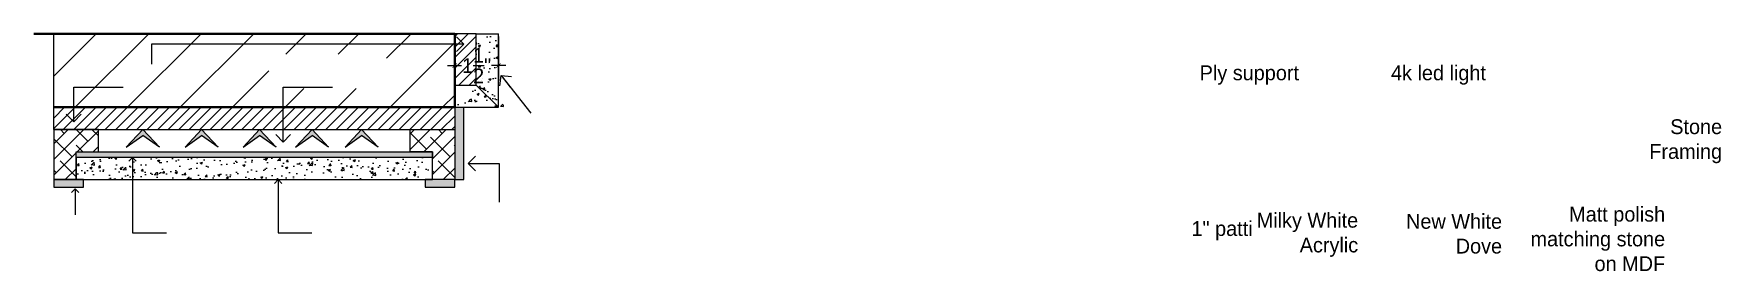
# Model space of a CAD drawing. Header units: inches. Extents: x -137722 to 81594, y -22256 to -1207.
# Drawn here: x -63132 to -63075.2, y -3657.7 to -3649.7 of the extents above; entities that cross this region are included whole.
import ezdxf

# ---------------------------------------------------------------- set-up
doc = ezdxf.new("R2010")
doc.units = ezdxf.units.IN
doc.header["$LTSCALE"] = 0.05
doc.header["$MEASUREMENT"] = 0
doc.header["$PDMODE"] = 3
doc.header["$PDSIZE"] = -4
doc.linetypes.add('DASHED2', pattern=[0.375, 0.25, -0.125])
doc.layers.get('Defpoints').update_dxf_attribs({"linetype": 'DASHED2'})
for name, color, linetype in [('Civil Dimension - Text', 7, 'Continuous'), ('Flooring Hatch', 251, 'Continuous'), ('HATCH', 251, 'Continuous'), ('text', 176, 'Continuous')]:
    doc.layers.add(name, color=color, linetype=linetype)
doc.layers.add('FURNITURE', color=36, linetype='Continuous', lineweight=18)
doc.layers.add('WALL', color=7, linetype='Continuous', lineweight=35)
doc.styles.add('9-128OF1-4', font='stylu.ttf')
doc.dimstyles.new('DIM 1-4', dxfattribs={"dimtxt": 3.0792, "dimasz": 1.82, "dimexe": 1.82, "dimexo": 0, "dimgap": 0.09, "dimtad": 0, "dimzin": 0, "dimdsep": 46, "dimlunit": 4, "dimtxsty": '9-128OF1-4', "dimblk": 'ARCHTICK', "dimcen": 1.8125, "dimdle": 1.82, "dimclrd": 8, "dimclre": 8, "dimadec": 0, "dimazin": 0, "dimtfac": 1, "dimtofl": 0, "dimtmove": 0, "dimatfit": 3, "dimldrblk": 'OPEN90', "dimfxl": 1, "dimtolj": 1, "dimtzin": 0, "dimlwd": -1, "dimarcsym": 0})
pattern_1 = [(45, (-515.44947, -1452.72946), (-0.265165043, 0.265165043), []), (135, (-515.44947, -1452.72946), (-0.7954951288, 0.265165043), [0.9375, -0.5625])]

msp = doc.modelspace()

# ---------------------------------------------------------------- texts
at = {"layer": 'text', "ltscale": 50, "char_height": 0.5, "attachment_point": 9, "style": '9-128OF1-4'}
for s, insert in [('Ply support', (-63089.4151, -3651.43)), ('4k led light ', (-63083.1201, -3651.43)), ('Stone\\PFraming ', (-63075.1675, -3654.0785)), ('\\pt2.5;Milky White\\PAcrylic ', (-63087.4225, -3657.2311)), ('\\pt2.5;New White\\P Dove', (-63082.5773, -3657.1252)), ('Matt polish \\Pmatching stone\\Pon MDF', (-63077.0859, -3657.7172)), ('\\pt2.5;1" patti', (-63090.9767, -3656.6777))]:
    msp.add_mtext_dynamic_manual_height_columns(s, width=40.831311, gutter_width=0.6061, heights=[0], dxfattribs=dict(at, insert=insert))

# ---------------------------------------------------------------- blocks, each defined once
blk = doc.blocks.new('adwawd')
at = {"layer": 'Flooring Hatch', "ltscale": 50, "true_color": 0xcd6928, "transparency": 33554687}
h = blk.add_hatch(color=32, dxfattribs=at)
h.dxf.hatch_style = 1
h.paths.add_polyline_path([(-77941.34, -7094.04), (-77946.01, -7099.05), (-77941.34, -7095.73), (-77936.68, -7099.05)])
at = {"layer": 'Civil Dimension - Text', "color": 2, "ltscale": 50}
for p, q in [((-77941.34, -7094.04), (-77946.01, -7099.05)), ((-77946.01, -7099.05), (-77941.34, -7095.73)), ((-77941.34, -7094.04), (-77936.68, -7099.05)), ((-77936.68, -7099.05), (-77941.34, -7095.73))]:
    blk.add_line(p, q, dxfattribs=at)
blk = doc.blocks.new('_ArchTick')
at = {"color": 0, "const_width": 0.15}
blk.add_lwpolyline([(-0.5, -0.5), (0.5, 0.5)], dxfattribs=at)
blk = doc.blocks.new('_Open90')
at = {"color": 0, "linetype": 'ByBlock', "lineweight": -2}
for p, q in [((0, 0), (-1, 0)), ((-0.5, 0.5), (0, 0)), ((0, 0), (-0.5, -0.5))]:
    blk.add_line(p, q, dxfattribs=at)
blk = doc.blocks.new('*D735')
at = {"layer": 'Civil Dimension - Text', "color": 8, "lineweight": -2, "ltscale": 50, "transparency": 16777216}
for p, q in [((-63117.842, -3649.808), (-63117.842, -3651.286)), ((-63116.372, -3649.808), (-63116.372, -3651.286))]:
    blk.add_line(p, q, dxfattribs=at)
at = {"layer": 'Civil Dimension - Text', "color": 8, "ltscale": 50, "transparency": 16777216}
for p, q in [((-63118.092, -3650.786), (-63117.615, -3650.786)), ((-63116.122, -3650.786), (-63116.6, -3650.786))]:
    blk.add_line(p, q, dxfattribs=at)
at = {"layer": 'Defpoints', "color": 0, "ltscale": 50, "transparency": 16777216}
for p in [(-63117.842, -3649.808), (-63116.372, -3649.808), (-63116.372, -3650.786)]:
    blk.add_point(p, dxfattribs=at)
at = {"layer": 'Civil Dimension - Text', "color": 8, "ltscale": 50, "transparency": 16777216, "xscale": 0.15, "yscale": 0.15, "zscale": 0.15, "rotation": 180}
blk.add_blockref('_ArchTick', (-63117.842, -3650.786), dxfattribs=at)
at = {"layer": 'Civil Dimension - Text', "color": 8, "ltscale": 50, "transparency": 16777216, "xscale": 0.15, "yscale": 0.15, "zscale": 0.15}
blk.add_blockref('_ArchTick', (-63116.372, -3650.786), dxfattribs=at)
at = {"layer": 'Civil Dimension - Text', "color": 0, "ltscale": 50, "transparency": 16777216, "insert": (-63117.107, -3650.786), "char_height": 0.5, "attachment_point": 5, "style": '9-128OF1-4'}
blk.add_mtext('\\A1;1{\\H1x;\\S1/2;}"', dxfattribs=at)

# ---------------------------------------------------------------- dimensions: what is measured, and where the dimension line sits
at = {"layer": 'Civil Dimension - Text', "ltscale": 50}
dim = msp.add_linear_dim(base=(-63116.3721, -3650.7857), p1=(-63117.8422, -3649.8082), p2=(-63116.3721, -3649.8082), dimstyle='DIM 1-4', override={"dimtxt": 0.5, "dimasz": 0.15, "dimexe": 0.5, "dimdle": 0.25, "dimfxl": 0, "dimarcsym": 1}, dxfattribs=at)
dim.commit()
dim.dimension.update_dxf_attribs({"geometry": '*D735', "text_midpoint": (-63117.1071, -3650.7857)})

# ---------------------------------------------------------------- hatches: boundary and pattern name
at = {"ltscale": 50, "true_color": 0x636466}
h = msp.add_hatch(dxfattribs=at)
h.set_pattern_fill('ANSI31', color=251, scale=10)
h.set_pattern_definition([(45, (0, -171.323), (-0.883883476, 0.883883476), [])])
h.paths.add_polyline_path([(-63131.3422, -3649.711), (-63131.3422, -3652.1896), (-63117.8422, -3652.1896), (-63117.8422, -3649.711)])
h.paths.add_polyline_path([(-63124.0987, -3651.5594), (-63120.1349, -3651.5594), (-63120.1349, -3650.4009), (-63124.0987, -3650.4009)], flags=16)
at = {"ltscale": 50, "true_color": 0xf27172}
h = msp.add_hatch(color=11, dxfattribs=at)
h.dxf.hatch_style = 1
h.paths.add_polyline_path([(-63117.5322, -3652.1896), (-63117.8422, -3652.1896), (-63117.8422, -3654.6296), (-63117.5322, -3654.6296)])
at = {"ltscale": 50}
h = msp.add_hatch(dxfattribs=at)
h.set_pattern_fill('ANSI38', color=34, scale=3)
h.set_pattern_definition(pattern_1)
h.paths.add_polyline_path([(-63129.8422, -3652.9396), (-63131.3422, -3652.9396), (-63131.3422, -3654.6296), (-63130.5922, -3654.6296), (-63130.5922, -3653.8796), (-63130.5922, -3653.6896), (-63129.8422, -3653.6896)])
h = msp.add_hatch(dxfattribs=at)
h.set_pattern_fill('ANSI38', color=34, scale=3)
h.set_pattern_definition(pattern_1)
h.paths.add_polyline_path([(-63117.8422, -3652.9396), (-63119.3422, -3652.9396), (-63119.3422, -3653.6896), (-63118.5922, -3653.6896), (-63118.5922, -3653.8796), (-63118.5922, -3654.6296), (-63117.8422, -3654.6296)])
at = {"ltscale": 50, "true_color": 0xfecc66}
h = msp.add_hatch(color=31, dxfattribs=at)
h.dxf.hatch_style = 1
h.paths.add_polyline_path([(-63118.5922, -3653.8796), (-63118.5922, -3653.6896), (-63130.5922, -3653.6896), (-63130.5922, -3653.8796)])
at = {"ltscale": 50, "true_color": 0x939598}
h = msp.add_hatch(color=252, dxfattribs=at)
h.dxf.hatch_style = 1
h.paths.add_polyline_path([(-63131.3422, -3654.8796), (-63130.3422, -3654.8796), (-63130.3422, -3654.6296), (-63131.3422, -3654.6296)])
h = msp.add_hatch(color=252, dxfattribs=at)
h.dxf.hatch_style = 1
h.paths.add_polyline_path([(-63118.8422, -3654.8796), (-63117.8422, -3654.8796), (-63117.8422, -3654.6296), (-63118.8422, -3654.6296)])
at = {"layer": 'HATCH', "ltscale": 50}
h = msp.add_hatch(dxfattribs=at)
h.set_pattern_fill('ANSI31', color=34, scale=2)
h.paths.add_polyline_path([(-63117.1221, -3649.711), (-63117.8422, -3649.711), (-63117.8422, -3651.4396), (-63117.1221, -3651.4396)])
h = msp.add_hatch(dxfattribs=at)
h.set_pattern_fill('AR-CONC', color=256, scale=0.1)
h.set_pattern_definition([(50, (-514.7294, -1452.72946), (0.7172601826, -0.062752135), [0.075, -0.825]), (355, (-514.7294, -1452.7295), (-0.138751334, 0.752192134), [0.06, -0.66]), (100.4514445, (-514.66964, -1452.7347), (0.578508847, 0.689439991), [0.063740192, -0.701142112]), (46.1842, (-514.7294, -1452.5295), (1.067241331, -0.165519281), [0.1125, -1.2375]), (96.6356355, (-514.6405, -1452.5433), (0.934661946, 0.9741186), [0.095610342, -1.05171376]), (351.184164, (-514.7294, -1452.5295), (0.934661945, 0.9741186), [0.09, -0.990000001]), (21, (-514.6294, -1452.57946), (0.596907052, -0.4026188907), [0.075, -0.825]), (326, (-514.6294, -1452.5795), (0.243315332, 0.725150045), [0.06, -0.66]), (71.4514447, (-514.5797, -1452.613), (0.840222377, 0.322531153), [0.06374019, -0.701142112]), (37.5, (-514.72941, -1452.72946), (0.0121598553, 0.3328938538), [0, -0.652, 0, -0.67, 0, -0.6625]), (7.5, (-514.7294, -1452.72946), (0.2630695374, 0.3944117119), [0, -0.382, 0, -0.637, 0, -0.2525]), (327.5, (-514.95241, -1452.72946), (0.5338224362, -0.0225548717), [0, -0.25, 0, -0.78, 0, -1.035]), (317.5, (-515.0524, -1452.72946), (0.5831861693, 0.1001049823), [0, -0.325, 0, -0.518, 0, -0.735])])
h.paths.add_polyline_path([(-63116.3721, -3649.711), (-63117.1221, -3649.711), (-63117.1221, -3651.4396), (-63116.3721, -3652.1896)])
h = msp.add_hatch(dxfattribs=at)
h.set_pattern_fill('AR-CONC', color=256, scale=0.1)
h.set_pattern_definition([(50, (-1e-11, -168.883), (0.7172601826, -0.062752135), [0.075, -0.825]), (355, (-1e-11, -168.883), (-0.138751334, 0.752192134), [0.06, -0.66]), (100.4514445, (0.0598, -168.88826), (0.578508847, 0.689439991), [0.063740192, -0.701142112]), (46.1842, (-1e-11, -168.683), (1.067241331, -0.165519281), [0.1125, -1.2375]), (96.6356355, (0.0889, -168.6968), (0.934661946, 0.9741186), [0.095610342, -1.05171376]), (351.184164, (-1e-11, -168.683), (0.934661945, 0.9741186), [0.09, -0.990000001]), (21, (0.1, -168.733), (0.596907052, -0.4026188907), [0.075, -0.825]), (326, (0.1, -168.733), (0.243315332, 0.725150045), [0.06, -0.66]), (71.4514447, (0.14974, -168.7666), (0.840222377, 0.322531153), [0.06374019, -0.701142112]), (37.5, (-1e-11, -168.88303), (0.0121598553, 0.3328938538), [0, -0.652, 0, -0.67, 0, -0.6625]), (7.5, (-1e-11, -168.88303), (0.2630695374, 0.3944117119), [0, -0.382, 0, -0.637, 0, -0.2525]), (327.5, (-0.223, -168.88303), (0.5338224362, -0.0225548717), [0, -0.25, 0, -0.78, 0, -1.035]), (317.5, (-0.323, -168.88303), (0.5831861693, 0.1001049823), [0, -0.325, 0, -0.518, 0, -0.735])])
h.paths.add_polyline_path([(-63116.8721, -3651.4396), (-63117.0922, -3651.4396), (-63117.8422, -3652.1896), (-63116.1221, -3652.1896)])
h = msp.add_hatch(dxfattribs=at)
h.set_pattern_fill('ANSI31', color=34, scale=2)
h.set_pattern_definition([(45, (0, -171.32303), (-0.1767766953, 0.1767766953), [])])
h.paths.add_polyline_path([(-63131.3422, -3652.1896), (-63131.3422, -3652.9396), (-63129.8422, -3652.9396), (-63119.3422, -3652.9396), (-63117.8422, -3652.9396), (-63117.8422, -3652.1896)])
h = msp.add_hatch(dxfattribs=at)
h.set_pattern_fill('AR-CONC', color=256, scale=0.1)
h.set_pattern_definition([(50, (-515.44947, -1452.72946), (0.7172601826, -0.062752135), [0.075, -0.825]), (355, (-515.4495, -1452.7295), (-0.138751334, 0.752192134), [0.06, -0.66]), (100.4514445, (-515.3897, -1452.7347), (0.578508847, 0.689439991), [0.063740192, -0.701142112]), (46.1842, (-515.4495, -1452.5295), (1.067241331, -0.165519281), [0.1125, -1.2375]), (96.6356355, (-515.3605, -1452.5433), (0.934661946, 0.9741186), [0.095610342, -1.05171376]), (351.184164, (-515.4495, -1452.5295), (0.934661945, 0.9741186), [0.09, -0.990000001]), (21, (-515.34947, -1452.57946), (0.596907052, -0.4026188907), [0.075, -0.825]), (326, (-515.3495, -1452.5795), (0.243315332, 0.725150045), [0.06, -0.66]), (71.4514447, (-515.2997, -1452.613), (0.840222377, 0.322531153), [0.06374019, -0.701142112]), (37.5, (-515.44947, -1452.72946), (0.0121598553, 0.3328938538), [0, -0.652, 0, -0.67, 0, -0.6625]), (7.5, (-515.44947, -1452.72946), (0.2630695374, 0.3944117119), [0, -0.382, 0, -0.637, 0, -0.2525]), (327.5, (-515.67247, -1452.72946), (0.5338224362, -0.0225548717), [0, -0.25, 0, -0.78, 0, -1.035]), (317.5, (-515.77247, -1452.72946), (0.5831861693, 0.1001049823), [0, -0.325, 0, -0.518, 0, -0.735])])
h.paths.add_polyline_path([(-63130.5922, -3653.8796), (-63130.5922, -3654.6296), (-63118.5922, -3654.6296), (-63118.5922, -3653.8796)])

# ---------------------------------------------------------------- linework, layer by layer
at = {"ltscale": 50}
for p, q in [((-63131.3422, -3652.1896), (-63131.3422, -3649.711)), ((-63117.1221, -3649.711), (-63117.8422, -3649.711)), ((-63117.1221, -3651.4396), (-63117.1221, -3649.711)), ((-63117.1221, -3649.711), (-63116.3721, -3649.711)), ((-63116.3721, -3652.1896), (-63116.3721, -3649.711)), ((-63117.8422, -3651.4396), (-63117.1221, -3651.4396)), ((-63117.1221, -3651.4396), (-63116.3721, -3652.1896)), ((-63131.3422, -3652.9396), (-63131.3422, -3652.1896)), ((-63117.8422, -3652.1896), (-63116.3721, -3652.1896)), ((-63117.8422, -3652.1896), (-63117.8422, -3654.6296)), ((-63117.5322, -3654.6296), (-63117.5322, -3652.1896)), ((-63118.5922, -3654.6296), (-63118.5922, -3653.6896)), ((-63117.8422, -3654.6296), (-63118.5922, -3654.6296)), ((-63117.8422, -3654.6296), (-63117.5322, -3654.6296))]:
    msp.add_line(p, q, dxfattribs=at)
for points in [[(-63129.8422, -3652.9396), (-63131.3422, -3652.9396), (-63131.3422, -3654.6296), (-63130.5922, -3654.6296), (-63130.5922, -3653.6896), (-63129.8422, -3653.6896)], [(-63119.3422, -3652.9396), (-63117.8422, -3652.9396), (-63117.8422, -3654.6296), (-63118.5922, -3654.6296), (-63118.5922, -3653.6896), (-63119.3422, -3653.6896)], [(-63130.5922, -3653.6896), (-63118.5922, -3653.6896), (-63118.5922, -3653.8796), (-63130.5922, -3653.8796)], [(-63130.5922, -3653.8796), (-63130.5922, -3654.6296), (-63118.5922, -3654.6296), (-63118.5922, -3653.8796)], [(-63131.3422, -3654.6296), (-63131.3422, -3654.8796), (-63130.3422, -3654.8796), (-63130.3422, -3654.6296)], [(-63118.8422, -3654.6296), (-63118.8422, -3654.8796), (-63117.8422, -3654.8796), (-63117.8422, -3654.6296)]]:
    msp.add_lwpolyline(points, close=True, dxfattribs=at)
at = {"layer": 'FURNITURE', "ltscale": 50}
msp.add_line((-63131.3422, -3652.9396), (-63119.3422, -3652.9396), dxfattribs=at)
at = {"layer": 'WALL', "lineweight": 40, "ltscale": 50}
for p, q in [((-63117.8422, -3649.711), (-63132.0181, -3649.711)), ((-63117.8422, -3649.711), (-63117.8422, -3652.1896)), ((-63131.3422, -3652.1896), (-63117.8422, -3652.1896))]:
    msp.add_line(p, q, dxfattribs=at)

# ---------------------------------------------------------------- block references
at = {"layer": 'Civil Dimension - Text', "xscale": 0.1193716790719201, "yscale": 0.1193716790719201, "zscale": 0.1193716790719201}
for p in [(-53824.3566, -2806.1125), (-53822.3779, -2806.1125), (-53820.4258, -2806.1125), (-53818.6574, -2806.1125), (-53816.9897, -2806.1125)]:
    msp.add_blockref('adwawd', p, dxfattribs=at)

msp.set_redraw_order([(e.dxf.handle, doc.entitydb.next_handle()) for e in msp.query("TEXT MTEXT ATTDEF DIMENSION ARC_DIMENSION")])  # texts and dimensions are drawn at this point

# ---------------------------------------------------------------- leaders
at = {"layer": 'text', "ltscale": 50}
for points, override in [([(-63117.5361, -3650.0643), (-63128.0519, -3650.0643), (-63128.0535, -3650.7342)], {"dimasz": 0.5, "dimclrd": 1, "dimclrt": 256, "dimfxl": 0, "dimarcsym": 1}), ([(-63116.2835, -3651.1171), (-63115.2766, -3652.3894)], {"dimasz": 0.5, "dimclrt": 256, "dimfxl": 0, "dimarcsym": 1}), ([(-63130.6721, -3652.6752), (-63130.6721, -3651.5076), (-63129.0105, -3651.5076)], {"dimasz": 0.5, "dimclrd": 1, "dimclrt": 256, "dimfxl": 0, "dimarcsym": 1}), ([(-63123.6177, -3653.3614), (-63123.6177, -3651.5076), (-63121.9561, -3651.5076)], {"dimasz": 0.5, "dimclrd": 1, "dimclrt": 256, "dimfxl": 0, "dimarcsym": 1}), ([(-63128.6902, -3653.8796), (-63128.6902, -3656.4174), (-63127.5505, -3656.4174)], {"dimasz": 0.25, "dimclrt": 256, "dimfxl": 0, "dimarcsym": 1}), ([(-63117.391, -3654.0863), (-63116.3434, -3654.0863), (-63116.3434, -3655.3868)], {"dimasz": 0.5, "dimclrt": 256, "dimfxl": 0, "dimarcsym": 1}), ([(-63123.7888, -3654.6296), (-63123.7888, -3656.4174), (-63122.6491, -3656.4174)], {"dimasz": 0.25, "dimclrt": 256, "dimfxl": 0, "dimarcsym": 1}), ([(-63130.6246, -3654.9336), (-63130.6246, -3655.8172)], {"dimasz": 0.25, "dimclrt": 256, "dimfxl": 0, "dimarcsym": 1})]:
    msp.add_leader(points, dimstyle='DIM 1-4', override=override, dxfattribs=at)

doc.saveas('drawing.dxf')
